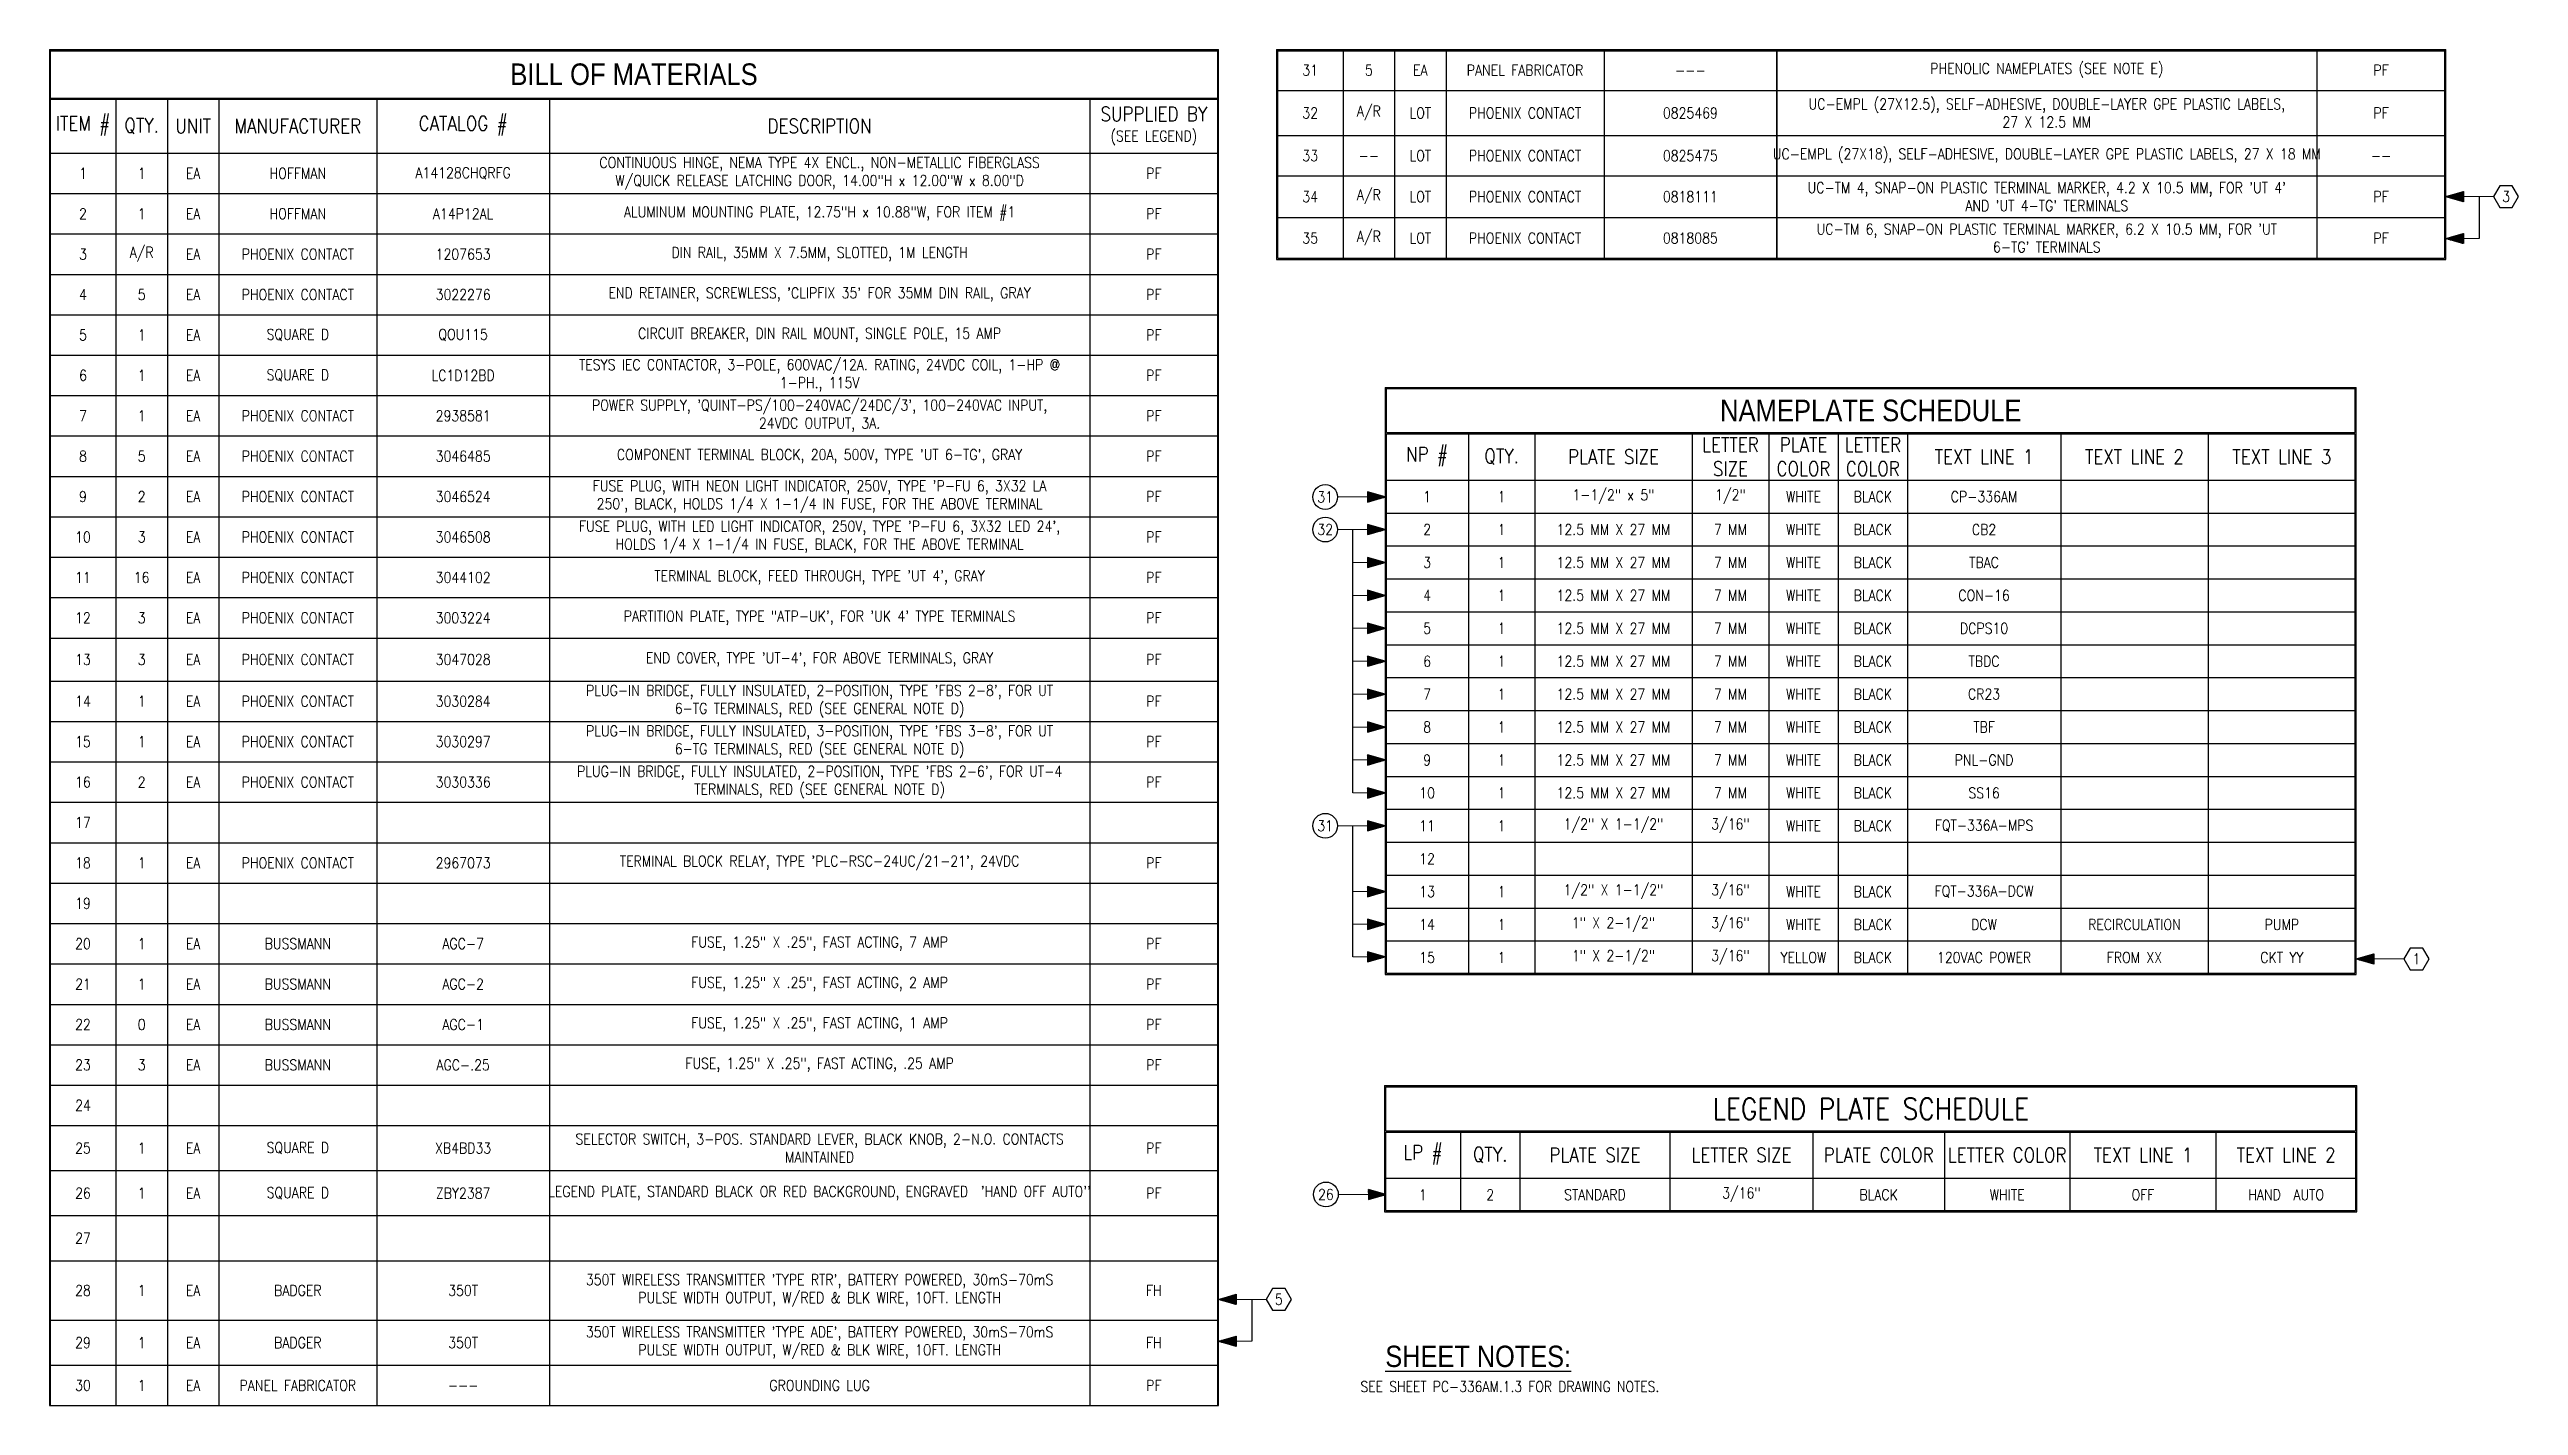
# Model space of a CAD drawing. Header units: inches. Extents: x -1 to 303, y -2 to 61.
# Drawn here: x 82.3 to 168.2, y 13.8 to 60.9 of the extents above; entities that cross this region are included whole.
import ezdxf
from ezdxf.enums import TextEntityAlignment as Align

# ---------------------------------------------------------------- set-up
doc = ezdxf.new("R2010")
doc.units = ezdxf.units.IN
doc.header["$LTSCALE"] = 0.75
doc.header["$MEASUREMENT"] = 0
doc.layers.add('BOM_LAYER @ 4', color=151, linetype='Continuous')
for name, color, linetype, lineweight in [('G-Anno-Sheet-Note @ 4', 151, 'Continuous', 25), ('G-Anno-Std-Note @ 4', 151, 'Continuous', 25), ('Label', 7, 'Continuous', 5)]:
    doc.layers.add(name, color=color, linetype=linetype, lineweight=lineweight)
doc.styles.add('Note', font='romans.shx', dxfattribs={"width": 0.75})
doc.styles.add('ROMANS', font='romans.shx', dxfattribs={"width": 0.85})

msp = doc.modelspace()

# ---------------------------------------------------------------- texts
at = {"layer": 'G-Anno-Sheet-Note @ 4', "insert": (127.9023036, 15.839031), "char_height": 0.37125, "width": 20.036833927, "attachment_point": 1, "style": 'ROMANS'}
msp.add_mtext('\\A1;{\\fArial|b0|i0|c0|p34;\\H2x;\\W1;   \\W0.85;\\LSHEET NOTES:\\H0.5x;\\P\\pi-1.485,l1.485,t1.485;}SEE SHEET PC-336AM.1.3 FOR DRAWING NOTES.{\\H2x; }', dxfattribs=at)

# ---------------------------------------------------------------- blocks, each defined once
blk = doc.blocks.new('*T84')
at = {"layer": 'Label', "color": 0, "linetype": 'ByBlock', "lineweight": -2, "ltscale": 2, "transparency": 16777216}
for p, q in [((-0.023, 0.022), (40.675, 0.022)), ((-0.023, 0.022), (-0.023, -47.173)), ((40.675, -1.692), (40.675, 0.022)), ((0.022, -0.023), (40.63, -0.023)), ((0.022, -1.669), (0.022, -0.023)), ((40.63, -0.023), (40.63, -1.669)), ((42.692, 0), (83.389, 0)), ((42.692, 0), (42.692, -7.289)), ((42.737, -1.406), (42.737, 0)), ((45.009, 0), (45.009, -7.244)), ((46.8, 0), (46.8, -7.244)), ((48.59, 0), (48.59, -7.244)), ((54.089, 0), (54.089, -7.244)), ((60.097, 0), (60.097, -7.244)), ((78.903, 0), (78.903, -7.244)), ((83.344, 0), (83.344, -7.244)), ((83.389, -1.406), (83.389, 0)), ((0.022, -1.669), (40.63, -1.669)), ((0.022, -1.714), (40.63, -1.714)), ((0.022, -3.587), (0.022, -1.714)), ((2.294, -1.714), (2.294, -47.173)), ((4.085, -1.714), (4.085, -47.173)), ((5.876, -1.714), (5.876, -47.173)), ((11.374, -1.714), (11.374, -47.173)), ((17.383, -1.714), (17.383, -47.173)), ((36.188, -1.714), (36.188, -47.173)), ((40.63, -1.714), (40.63, -47.173)), ((40.675, -3.587), (40.675, -1.692)), ((42.737, -1.406), (83.344, -1.406)), ((42.737, -2.974), (42.737, -1.406)), ((83.389, -2.974), (83.389, -1.406)), ((42.737, -2.974), (83.344, -2.974)), ((42.737, -4.38), (42.737, -2.974)), ((83.389, -4.38), (83.389, -2.974)), ((0.022, -3.587), (40.63, -3.587)), ((0.022, -4.993), (0.022, -3.587)), ((40.675, -4.993), (40.675, -3.587)), ((0.022, -4.993), (40.63, -4.993)), ((0.022, -6.4), (0.022, -4.993)), ((40.675, -6.4), (40.675, -4.993)), ((42.737, -4.38), (83.344, -4.38)), ((42.737, -5.823), (42.737, -4.38)), ((83.389, -5.823), (83.389, -4.38)), ((42.737, -5.823), (83.344, -5.823)), ((42.737, -7.244), (42.737, -5.823)), ((83.389, -7.289), (83.389, -5.823)), ((0.022, -6.4), (40.63, -6.4)), ((0.022, -7.806), (0.022, -6.4)), ((40.675, -7.806), (40.675, -6.4)), ((42.692, -7.289), (83.389, -7.289)), ((42.737, -7.244), (83.344, -7.244)), ((0.022, -7.806), (40.63, -7.806)), ((0.022, -9.212), (0.022, -7.806)), ((40.675, -9.212), (40.675, -7.806)), ((0.022, -9.212), (40.63, -9.212)), ((0.022, -10.618), (0.022, -9.212)), ((40.675, -10.618), (40.675, -9.212)), ((0.022, -10.618), (40.63, -10.618)), ((0.022, -12.025), (0.022, -10.618)), ((40.675, -12.025), (40.675, -10.618)), ((0.022, -12.025), (40.63, -12.025)), ((0.022, -13.431), (0.022, -12.025)), ((40.675, -13.431), (40.675, -12.025)), ((0.022, -13.431), (40.63, -13.431)), ((0.022, -14.837), (0.022, -13.431)), ((40.675, -14.837), (40.675, -13.431)), ((0.022, -14.837), (40.63, -14.837)), ((0.022, -16.243), (0.022, -14.837)), ((40.675, -16.243), (40.675, -14.837)), ((0.022, -16.243), (40.63, -16.243)), ((0.022, -17.65), (0.022, -16.243)), ((40.675, -17.65), (40.675, -16.243)), ((0.022, -17.65), (40.63, -17.65)), ((0.022, -19.056), (0.022, -17.65)), ((40.675, -19.056), (40.675, -17.65)), ((0.022, -19.056), (40.63, -19.056)), ((0.022, -20.462), (0.022, -19.056)), ((40.675, -20.462), (40.675, -19.056)), ((0.022, -20.462), (40.63, -20.462)), ((0.022, -21.959), (0.022, -20.462)), ((40.675, -21.959), (40.675, -20.462)), ((0.022, -21.959), (40.63, -21.959)), ((0.022, -23.365), (0.022, -21.959)), ((40.675, -23.365), (40.675, -21.959)), ((0.022, -23.365), (40.63, -23.365)), ((0.022, -24.771), (0.022, -23.365)), ((40.675, -24.771), (40.675, -23.365)), ((0.022, -24.771), (40.63, -24.771)), ((0.022, -26.177), (0.022, -24.771)), ((40.675, -26.177), (40.675, -24.771)), ((0.022, -26.177), (40.63, -26.177)), ((0.022, -27.584), (0.022, -26.177)), ((40.675, -27.584), (40.675, -26.177)), ((0.022, -27.584), (40.63, -27.584)), ((0.022, -28.99), (0.022, -27.584)), ((40.675, -28.99), (40.675, -27.584)), ((0.022, -28.99), (40.63, -28.99)), ((0.022, -30.396), (0.022, -28.99)), ((40.675, -30.396), (40.675, -28.99)), ((0.022, -30.396), (40.63, -30.396)), ((0.022, -31.802), (0.022, -30.396)), ((40.675, -31.802), (40.675, -30.396)), ((0.022, -31.802), (40.63, -31.802)), ((0.022, -33.209), (0.022, -31.802)), ((40.675, -33.209), (40.675, -31.802)), ((0.022, -33.209), (40.63, -33.209)), ((0.022, -34.615), (0.022, -33.209)), ((40.675, -34.615), (40.675, -33.209)), ((0.022, -34.615), (40.63, -34.615)), ((0.022, -36.021), (0.022, -34.615)), ((40.675, -36.021), (40.675, -34.615)), ((0.022, -36.021), (40.63, -36.021)), ((0.022, -37.427), (0.022, -36.021)), ((40.675, -37.427), (40.675, -36.021)), ((0.022, -37.427), (40.63, -37.427)), ((0.022, -38.995), (0.022, -37.427)), ((40.675, -38.995), (40.675, -37.427)), ((0.022, -38.995), (40.63, -38.995)), ((0.022, -40.563), (0.022, -38.995)), ((40.675, -40.563), (40.675, -38.995)), ((0.022, -40.563), (40.63, -40.563)), ((0.022, -42.131), (0.022, -40.563)), ((40.675, -42.131), (40.675, -40.563)), ((0.022, -42.131), (40.63, -42.131)), ((0.022, -44.199), (0.022, -42.131)), ((40.675, -44.199), (40.675, -42.131)), ((0.022, -44.199), (40.63, -44.199)), ((0.022, -45.767), (0.022, -44.199)), ((40.675, -45.767), (40.675, -44.199)), ((0.022, -45.767), (40.63, -45.767)), ((0.022, -47.173), (0.022, -45.767)), ((40.675, -47.173), (40.675, -45.767)), ((-0.023, -47.173), (40.675, -47.173))]:
    blk.add_line(p, q, dxfattribs=at)
at = {"layer": 'Label', "color": 0, "ltscale": 2, "transparency": 16777216, "attachment_point": 5, "style": 'ROMANS'}
for s, insert, char_height, width in [('\\A1;{\\fArial|b0|i0|c0|p34;\\C256;BILL OF MATERIALS}', (20.326, -0.846), 0.75, 40.35213), ('31', (43.862, -0.703), 0.375, 1.99394), ('5', (45.904, -0.703), 0.375, 1.49095), ('EA', (47.695, -0.703), 0.375, 1.49095), ('PANEL FABRICATOR', (51.34, -0.703), 0.375, 5.19864), ('---', (57.093, -0.703), 0.375, 5.70829), ('PHENOLIC NAMEPLATES (SEE NOTE E)', (69.5, -0.703), 0.375, 18.50554), ('PF', (81.135, -0.703), 0.375, 4.16381), ('UC-EMPL (27X12.5), SELF-ADHESIVE, DOUBLE-LAYER GPE PLASTIC LABELS, 27 X 12.5 MM', (69.5, -2.19), 0.375, 18.50554), ('ITEM #', (1.147, -2.639), 0.5, 1.99394), ('QTY.', (3.189, -2.639), 0.5, 1.49095), ('UNIT', (4.98, -2.639), 0.5, 1.49095), ('MANUFACTURER', (8.625, -2.639), 0.5, 5.19864), ('CATALOG #', (14.379, -2.639), 0.5, 5.70829), ('DESCRIPTION', (26.786, -2.639), 0.5, 18.50554), ('SUPPLIED BY {\\H0.75x;(SEE LEGEND)}', (38.42, -2.639), 0.5, 4.16381), ('32', (43.862, -2.19), 0.375, 1.99394), ('A/R', (45.904, -2.19), 0.375, 1.49095), ('LOT', (47.695, -2.19), 0.375, 1.49095), ('PHOENIX CONTACT', (51.34, -2.19), 0.375, 5.19864), ('0825469', (57.093, -2.19), 0.375, 5.70829), ('PF', (81.135, -2.19), 0.375, 4.16381), ('UC-EMPL (27X18), SELF-ADHESIVE, DOUBLE-LAYER GPE PLASTIC LABELS, 27 X 18 MM', (69.5, -3.677), 0.375, 18.50554), ('1', (1.147, -4.29), 0.375, 1.99394), ('1', (3.189, -4.29), 0.375, 1.49095), ('EA', (4.98, -4.29), 0.375, 1.49095), ('HOFFMAN', (8.625, -4.29), 0.375, 5.19864), ('{\\C256;A14128CHQRFG}', (14.379, -4.29), 0.375, 5.70829), ('CONTINUOUS HINGE, NEMA TYPE 4X ENCL., NON-METALLIC FIBERGLASS W/QUICK RELEASE LATCHING DOOR, 14.00"H x 12.00"W x 8.00"D', (26.786, -4.29), 0.375, 18.50554), ('PF', (38.42, -4.29), 0.375, 4.16381), ('33', (43.862, -3.677), 0.375, 1.99394), ('--', (45.904, -3.677), 0.375, 1.49095), ('LOT', (47.695, -3.677), 0.375, 1.49095), ('PHOENIX CONTACT', (51.34, -3.677), 0.375, 5.19864), ('0825475', (57.093, -3.677), 0.375, 5.70829), ('--', (81.135, -3.677), 0.375, 4.16381), ('34', (43.862, -5.102), 0.375, 1.99394), ('A/R', (45.904, -5.102), 0.375, 1.49095), ('LOT', (47.695, -5.102), 0.375, 1.49095), ('PHOENIX CONTACT', (51.34, -5.102), 0.375, 5.19864), ('0818111', (57.093, -5.102), 0.375, 5.70829), ("UC-TM 4, SNAP-ON PLASTIC TERMINAL MARKER, 4.2 X 10.5 MM, FOR 'UT 4' AND 'UT 4-TG' TERMINALS ", (69.5, -5.102), 0.375, 18.50554), ('PF', (81.135, -5.102), 0.375, 4.16381), ('2', (1.147, -5.696), 0.375, 1.99394), ('1', (3.189, -5.696), 0.375, 1.49095), ('EA', (4.98, -5.696), 0.375, 1.49095), ('HOFFMAN', (8.625, -5.696), 0.375, 5.19864), ('A14P12AL', (14.379, -5.696), 0.375, 5.70829), ('ALUMINUM MOUNTING PLATE, 12.75"H x 10.88"W, FOR ITEM #1', (26.786, -5.696), 0.375, 18.50554), ('PF', (38.42, -5.696), 0.375, 4.16381), ('A/R', (3.189, -7.103), 0.375, 1.49095), ('DIN RAIL, 35MM X 7.5MM, SLOTTED, 1M LENGTH', (26.786, -7.103), 0.375, 18.50554), ('35', (43.862, -6.545), 0.375, 1.99394), ('A/R', (45.904, -6.545), 0.375, 1.49095), ('LOT', (47.695, -6.545), 0.375, 1.49095), ('PHOENIX CONTACT', (51.34, -6.545), 0.375, 5.19864), ('0818085', (57.093, -6.545), 0.375, 5.70829), ("UC-TM 6, SNAP-ON PLASTIC TERMINAL MARKER, 6.2 X 10.5 MM, FOR 'UT 6-TG' TERMINALS ", (69.5, -6.545), 0.375, 18.50554), ('PF', (81.135, -6.545), 0.375, 4.16381), ('3', (1.147, -7.103), 0.375, 1.99394), ('EA', (4.98, -7.103), 0.375, 1.49095), ('PHOENIX CONTACT', (8.625, -7.103), 0.375, 5.19864), ('1207653', (14.379, -7.103), 0.375, 5.70829), ('PF', (38.42, -7.103), 0.375, 4.16381), ('4', (1.147, -8.509), 0.375, 1.99394), ('5', (3.189, -8.509), 0.375, 1.49095), ('EA', (4.98, -8.509), 0.375, 1.49095), ('PHOENIX CONTACT', (8.625, -8.509), 0.375, 5.19864), ('3022276', (14.379, -8.509), 0.375, 5.70829), ("END RETAINER, SCREWLESS, 'CLIPFIX 35' FOR 35MM DIN RAIL, GRAY", (26.786, -8.509), 0.375, 18.50554), ('PF', (38.42, -8.509), 0.375, 4.16381), ('5', (1.147, -9.915), 0.375, 1.99394), ('1', (3.189, -9.915), 0.375, 1.49095), ('EA', (4.98, -9.915), 0.375, 1.49095), ('SQUARE D', (8.625, -9.915), 0.375, 5.19864), ('QOU115', (14.379, -9.915), 0.375, 5.70829), ('CIRCUIT BREAKER, DIN RAIL MOUNT, SINGLE POLE, 15 AMP', (26.786, -9.915), 0.375, 18.50554), ('PF', (38.42, -9.915), 0.375, 4.16381), ('6', (1.147, -11.321), 0.375, 1.99394), ('1', (3.189, -11.321), 0.375, 1.49095), ('EA', (4.98, -11.321), 0.375, 1.49095), ('SQUARE D', (8.625, -11.321), 0.375, 5.19864), ('LC1D12BD', (14.379, -11.321), 0.375, 5.70829), ('TESYS IEC CONTACTOR, 3-POLE, 600VAC/12A. RATING, 24VDC COIL, 1-HP @ 1-PH., 115V', (26.786, -11.321), 0.375, 18.50554), ('PF', (38.42, -11.321), 0.375, 4.16381), ('7', (1.147, -12.728), 0.375, 1.99394), ('1', (3.189, -12.728), 0.375, 1.49095), ('EA', (4.98, -12.728), 0.375, 1.49095), ('PHOENIX CONTACT', (8.625, -12.728), 0.375, 5.19864), ('2938581', (14.379, -12.728), 0.375, 5.70829), ("POWER SUPPLY, 'QUINT-PS/100-240VAC/24DC/3', 100-240VAC INPUT, 24VDC OUTPUT, 3A.", (26.786, -12.728), 0.375, 18.50554), ('PF', (38.42, -12.728), 0.375, 4.16381), ('8', (1.147, -14.134), 0.375, 1.99394), ('5', (3.189, -14.134), 0.375, 1.49095), ('EA', (4.98, -14.134), 0.375, 1.49095), ('PHOENIX CONTACT', (8.625, -14.134), 0.375, 5.19864), ('3046485', (14.379, -14.134), 0.375, 5.70829), ("COMPONENT TERMINAL BLOCK, 20A, 500V, TYPE 'UT 6-TG', GRAY", (26.786, -14.134), 0.375, 18.50554), ('PF', (38.42, -14.134), 0.375, 4.16381), ('9', (1.147, -15.54), 0.375, 1.99394), ('2', (3.189, -15.54), 0.375, 1.49095), ('EA', (4.98, -15.54), 0.375, 1.49095), ('PHOENIX CONTACT', (8.625, -15.54), 0.375, 5.19864), ('3046524', (14.379, -15.54), 0.375, 5.70829), ("FUSE PLUG, WITH NEON LIGHT INDICATOR, 250V, TYPE 'P-FU 6, 3X32 LA 250', BLACK, HOLDS 1/4 X 1-1/4 IN FUSE, FOR THE ABOVE TERMINAL", (26.786, -15.54), 0.375, 18.50554), ('PF', (38.42, -15.54), 0.375, 4.16381), ('10', (1.147, -16.946), 0.375, 1.99394), ('3', (3.189, -16.946), 0.375, 1.49095), ('EA', (4.98, -16.946), 0.375, 1.49095), ('PHOENIX CONTACT', (8.625, -16.946), 0.375, 5.19864), ('3046508', (14.379, -16.946), 0.375, 5.70829), ("FUSE PLUG, WITH LED LIGHT INDICATOR, 250V, TYPE 'P-FU 6, 3X32 LED 24', HOLDS 1/4 X 1-1/4 IN FUSE, BLACK, FOR THE ABOVE TERMINAL", (26.786, -16.946), 0.375, 18.50554), ('PF', (38.42, -16.946), 0.375, 4.16381), ('11', (1.147, -18.353), 0.375, 1.99394), ('16', (3.189, -18.353), 0.375, 1.49095), ('EA', (4.98, -18.353), 0.375, 1.49095), ('PHOENIX CONTACT', (8.625, -18.353), 0.375, 5.19864), ('3044102', (14.379, -18.353), 0.375, 5.70829), ("TERMINAL BLOCK, FEED THROUGH, TYPE 'UT 4', GRAY", (26.786, -18.353), 0.375, 18.50554), ('PF', (38.42, -18.353), 0.375, 4.16381), ('12', (1.147, -19.759), 0.375, 1.99394), ('3', (3.189, -19.759), 0.375, 1.49095), ('EA', (4.98, -19.759), 0.375, 1.49095), ('PHOENIX CONTACT', (8.625, -19.759), 0.375, 5.19864), ('3003224', (14.379, -19.759), 0.375, 5.70829), ('PARTITION PLATE, TYPE "ATP-UK\', FOR \'UK 4\' TYPE TERMINALS', (26.786, -19.759), 0.375, 18.50554), ('PF', (38.42, -19.759), 0.375, 4.16381), ('13', (1.147, -21.21), 0.375, 1.99394), ('3', (3.189, -21.21), 0.375, 1.49095), ('EA', (4.98, -21.21), 0.375, 1.49095), ('PHOENIX CONTACT', (8.625, -21.21), 0.375, 5.19864), ('3047028', (14.379, -21.21), 0.375, 5.70829), ("\\A1;END COVER, TYPE 'UT-4', FOR ABOVE TERMINALS, GRAY", (26.786, -21.21), 0.375, 18.50554), ('PF', (38.42, -21.21), 0.375, 4.16381), ("PLUG-IN BRIDGE, FULLY INSULATED, 2-POSITION, TYPE 'FBS 2-8', FOR UT 6-TG TERMINALS, RED (SEE GENERAL NOTE D)", (26.786, -22.662), 0.375, 18.50554), ('14', (1.147, -22.662), 0.375, 1.99394), ('1', (3.189, -22.662), 0.375, 1.49095), ('EA', (4.98, -22.662), 0.375, 1.49095), ('PHOENIX CONTACT', (8.625, -22.662), 0.375, 5.19864), ('3030284', (14.379, -22.662), 0.375, 5.70829), ('PF', (38.42, -22.662), 0.375, 4.16381), ('15', (1.147, -24.068), 0.375, 1.99394), ('1', (3.189, -24.068), 0.375, 1.49095), ('EA', (4.98, -24.068), 0.375, 1.49095), ('PHOENIX CONTACT', (8.625, -24.068), 0.375, 5.19864), ('3030297', (14.379, -24.068), 0.375, 5.70829), ("PLUG-IN BRIDGE, FULLY INSULATED, 3-POSITION, TYPE 'FBS 3-8', FOR UT 6-TG TERMINALS, RED (SEE GENERAL NOTE D)", (26.786, -24.068), 0.375, 18.50554), ('PF', (38.42, -24.068), 0.375, 4.16381), ("PLUG-IN BRIDGE, FULLY INSULATED, 2-POSITION, TYPE 'FBS 2-6', FOR UT-4 TERMINALS, RED (SEE GENERAL NOTE D)", (26.786, -25.474), 0.375, 18.50554), ('16', (1.147, -25.474), 0.375, 1.99394), ('2', (3.189, -25.474), 0.375, 1.49095), ('EA', (4.98, -25.474), 0.375, 1.49095), ('PHOENIX CONTACT', (8.625, -25.474), 0.375, 5.19864), ('3030336', (14.379, -25.474), 0.375, 5.70829), ('PF', (38.42, -25.474), 0.375, 4.16381), ('17', (1.147, -26.88), 0.375, 1.99394), ('18', (1.147, -28.287), 0.375, 1.99394), ('1', (3.189, -28.287), 0.375, 1.49095), ('EA', (4.98, -28.287), 0.375, 1.49095), ('PHOENIX CONTACT', (8.625, -28.287), 0.375, 5.19864), ('2967073', (14.379, -28.287), 0.375, 5.70829), ("TERMINAL BLOCK RELAY, TYPE 'PLC-RSC-24UC/21-21', 24VDC ", (26.786, -28.287), 0.375, 18.50554), ('PF', (38.42, -28.287), 0.375, 4.16381), ('19', (1.147, -29.693), 0.375, 1.99394), ('20', (1.147, -31.099), 0.375, 1.99394), ('1', (3.189, -31.099), 0.375, 1.49095), ('EA', (4.98, -31.099), 0.375, 1.49095), ('BUSSMANN', (8.625, -31.099), 0.375, 5.19864), ('AGC-7', (14.379, -31.099), 0.375, 5.70829), ('\\A1;FUSE, 1.25" X .25", FAST ACTING, 7 AMP', (26.786, -31.099), 0.375, 18.50554), ('PF', (38.42, -31.099), 0.375, 4.16381), ('21', (1.147, -32.505), 0.375, 1.99394), ('1', (3.189, -32.505), 0.375, 1.49095), ('EA', (4.98, -32.505), 0.375, 1.49095), ('BUSSMANN', (8.625, -32.505), 0.375, 5.19864), ('AGC-2', (14.379, -32.505), 0.375, 5.70829), ('\\A1;FUSE, 1.25" X .25", FAST ACTING, 2 AMP', (26.786, -32.505), 0.375, 18.50554), ('PF', (38.42, -32.505), 0.375, 4.16381), ('22', (1.147, -33.912), 0.375, 1.99394), ('0', (3.189, -33.912), 0.375, 1.49095), ('EA', (4.98, -33.912), 0.375, 1.49095), ('BUSSMANN', (8.625, -33.912), 0.375, 5.19864), ('AGC-1', (14.379, -33.912), 0.375, 5.70829), ('\\A1;FUSE, 1.25" X .25", FAST ACTING, 1 AMP', (26.786, -33.912), 0.375, 18.50554), ('PF', (38.42, -33.912), 0.375, 4.16381), ('23', (1.147, -35.318), 0.375, 1.99394), ('3', (3.189, -35.318), 0.375, 1.49095), ('EA', (4.98, -35.318), 0.375, 1.49095), ('BUSSMANN', (8.625, -35.318), 0.375, 5.19864), ('AGC-.25', (14.379, -35.318), 0.375, 5.70829), ('\\A1;FUSE, 1.25" X .25", FAST ACTING, .25 AMP', (26.786, -35.318), 0.375, 18.50554), ('PF', (38.42, -35.318), 0.375, 4.16381), ('24', (1.147, -36.724), 0.375, 1.99394), ('SELECTOR SWITCH, 3-POS. STANDARD LEVER, BLACK KNOB, 2-N.O. CONTACTS MAINTAINED', (26.786, -38.211), 0.375, 18.50554), ('25', (1.147, -38.211), 0.375, 1.99394), ('1', (3.189, -38.211), 0.375, 1.49095), ('EA', (4.98, -38.211), 0.375, 1.49095), ('SQUARE D', (8.625, -38.211), 0.375, 5.19864), ('XB4BD33', (14.379, -38.211), 0.375, 5.70829), ('PF', (38.42, -38.211), 0.375, 4.16381), ("LEGEND PLATE, STANDARD BLACK OR RED BACKGROUND, ENGRAVED  'HAND OFF AUTO''", (26.786, -39.779), 0.375, 18.50554), ('26', (1.147, -39.779), 0.375, 1.99394), ('1', (3.189, -39.779), 0.375, 1.49095), ('EA', (4.98, -39.779), 0.375, 1.49095), ('SQUARE D', (8.625, -39.779), 0.375, 5.19864), ('ZBY2387', (14.379, -39.779), 0.375, 5.70829), ('PF', (38.42, -39.779), 0.375, 4.16381), ('27', (1.147, -41.347), 0.375, 1.99394), ("\\A1;350T WIRELESS TRANSMITTER 'TYPE RTR', BATTERY POWERED, 30mS-70mS PULSE WIDTH OUTPUT, W/RED & BLK WIRE, 1OFT. LENGTH", (26.786, -43.165), 0.375, 18.50554), ('28', (1.147, -43.165), 0.375, 1.99394), ('1', (3.189, -43.165), 0.375, 1.49095), ('EA', (4.98, -43.165), 0.375, 1.49095), ('BADGER', (8.625, -43.165), 0.375, 5.19864), ('350T', (14.379, -43.165), 0.375, 5.70829), ('FH', (38.42, -43.165), 0.375, 4.16381), ("\\A1;350T WIRELESS TRANSMITTER 'TYPE ADE', BATTERY POWERED, 30mS-70mS PULSE WIDTH OUTPUT, W/RED & BLK WIRE, 1OFT. LENGTH", (26.786, -44.983), 0.375, 18.50554), ('29', (1.147, -44.983), 0.375, 1.99394), ('1', (3.189, -44.983), 0.375, 1.49095), ('EA', (4.98, -44.983), 0.375, 1.49095), ('BADGER', (8.625, -44.983), 0.375, 5.19864), ('350T', (14.379, -44.983), 0.375, 5.70829), ('FH', (38.42, -44.983), 0.375, 4.16381), ('30', (1.147, -46.47), 0.375, 1.99394), ('1', (3.189, -46.47), 0.375, 1.49095), ('EA', (4.98, -46.47), 0.375, 1.49095), ('PANEL FABRICATOR', (8.625, -46.47), 0.375, 5.19864), ('GROUNDING LUG', (26.786, -46.47), 0.375, 18.50554), ('PF', (38.42, -46.47), 0.375, 4.16381), ('---', (14.379, -46.47), 0.375, 5.70829)]:
    blk.add_mtext(s, dxfattribs=dict(at, insert=insert, char_height=char_height, width=width))
blk = doc.blocks.new('*T85')
at = {"layer": 'Label', "color": 0, "linetype": 'ByBlock', "lineweight": -2, "ltscale": 2}
for p, q in [((-0.023, 0.023), (33.775, 0.023)), ((-0.023, 0.023), (-0.023, -20.412)), ((33.775, -1.574), (33.775, 0.023)), ((0.023, -0.023), (33.73, -0.023)), ((0.023, -1.552), (0.023, -0.023)), ((33.73, -0.023), (33.73, -1.552)), ((0.023, -1.552), (33.73, -1.552)), ((0.023, -1.597), (33.73, -1.597)), ((0.023, -3.207), (0.023, -1.597)), ((2.869, -1.597), (2.869, -20.367)), ((5.184, -1.597), (5.184, -20.367)), ((10.659, -1.597), (10.659, -20.367)), ((13.324, -1.597), (13.324, -20.367)), ((15.742, -1.597), (15.742, -20.367)), ((18.153, -1.597), (18.153, -20.367)), ((23.487, -1.597), (23.487, -20.367)), ((28.62, -1.597), (28.62, -20.367)), ((33.73, -1.597), (33.73, -20.367)), ((33.775, -3.207), (33.775, -1.574)), ((0.023, -3.207), (33.73, -3.207)), ((0.023, -4.353), (0.023, -3.207)), ((33.775, -4.353), (33.775, -3.207)), ((0.023, -4.353), (33.73, -4.353)), ((0.023, -5.498), (0.023, -4.353)), ((33.775, -5.498), (33.775, -4.353)), ((0.023, -5.498), (33.73, -5.498)), ((0.023, -6.644), (0.023, -5.498)), ((33.775, -6.644), (33.775, -5.498)), ((0.023, -6.644), (33.73, -6.644)), ((0.023, -7.789), (0.023, -6.644)), ((33.775, -7.789), (33.775, -6.644)), ((0.023, -7.789), (33.73, -7.789)), ((0.023, -8.935), (0.023, -7.789)), ((33.775, -8.935), (33.775, -7.789)), ((0.023, -8.935), (33.73, -8.935)), ((0.023, -10.08), (0.023, -8.935)), ((33.775, -10.08), (33.775, -8.935)), ((0.023, -10.08), (33.73, -10.08)), ((0.023, -11.226), (0.023, -10.08)), ((33.775, -11.226), (33.775, -10.08)), ((0.023, -11.226), (33.73, -11.226)), ((0.023, -12.371), (0.023, -11.226)), ((33.775, -12.371), (33.775, -11.226)), ((0.023, -12.371), (33.73, -12.371)), ((0.023, -13.517), (0.023, -12.371)), ((33.775, -13.517), (33.775, -12.371)), ((0.023, -13.517), (33.73, -13.517)), ((0.023, -14.662), (0.023, -13.517)), ((33.775, -14.662), (33.775, -13.517)), ((0.023, -14.662), (33.73, -14.662)), ((0.023, -15.808), (0.023, -14.662)), ((33.775, -15.808), (33.775, -14.662)), ((0.023, -15.808), (33.73, -15.808)), ((0.023, -16.953), (0.023, -15.808)), ((33.775, -16.953), (33.775, -15.808)), ((0.023, -16.953), (33.73, -16.953)), ((0.023, -18.099), (0.023, -16.953)), ((33.775, -18.099), (33.775, -16.953)), ((0.023, -18.099), (33.73, -18.099)), ((0.023, -19.244), (0.023, -18.099)), ((33.775, -19.244), (33.775, -18.099)), ((0.023, -19.244), (33.73, -19.244)), ((0.023, -20.367), (0.023, -19.244)), ((33.775, -20.412), (33.775, -19.244)), ((-0.023, -20.412), (33.775, -20.412)), ((0.023, -20.367), (33.73, -20.367))]:
    blk.add_line(p, q, dxfattribs=at)
at = {"layer": 'Label', "color": 0, "ltscale": 2, "attachment_point": 5, "style": 'ROMANS'}
for s, insert, char_height, width in [('\\A1;{\\fArial|b0|i0|c0|p34;\\C256;NAMEPLATE SCHEDULE}', (16.876, -0.787), 0.75, 33.45247), ('NP #', (1.434, -2.391), 0.5, 2.56896), ('QTY.', (4.026, -2.391), 0.5, 2.01473), ('PLATE SIZE', (7.922, -2.391), 0.5, 5.17571), ('LETTER SIZE', (11.992, -2.391), 0.5, 2.36447), ('PLATE COLOR', (14.533, -2.391), 0.5, 2.11845), ('LETTER COLOR', (16.948, -2.391), 0.5, 2.11054), ('TEXT LINE 1', (20.82, -2.391), 0.5, 5.03418), ('TEXT LINE 2', (26.053, -2.391), 0.5, 4.83272), ('TEXT LINE 3', (31.186, -2.391), 0.5, 4.83272), ('{\\W1;1}', (1.434, -3.78), 0.375, 2.56896), ('1', (4.026, -3.78), 0.375, 2.01473), ('1-1/2" x 5"', (7.922, -3.78), 0.375, 5.17571), ('1/2"', (11.992, -3.78), 0.375, 2.36447), ('WHITE', (14.533, -3.78), 0.375, 2.11845), ('BLACK', (16.948, -3.78), 0.375, 2.11054), ('CP-336AM', (20.82, -3.78), 0.375, 5.03418), ('2', (1.434, -4.926), 0.375, 2.56896), ('1', (4.026, -4.926), 0.375, 2.01473), ('12.5 MM X 27 MM', (7.922, -4.926), 0.375, 5.17571), ('7 MM', (11.992, -4.926), 0.375, 2.36447), ('WHITE', (14.533, -4.926), 0.375, 2.11845), ('BLACK', (16.948, -4.926), 0.375, 2.11054), ('CB2', (20.82, -4.926), 0.375, 5.03418), ('3', (1.434, -6.071), 0.375, 2.56896), ('1', (4.026, -6.071), 0.375, 2.01473), ('12.5 MM X 27 MM', (7.922, -6.071), 0.375, 5.17571), ('7 MM', (11.992, -6.071), 0.375, 2.36447), ('WHITE', (14.533, -6.071), 0.375, 2.11845), ('BLACK', (16.948, -6.071), 0.375, 2.11054), ('TBAC', (20.82, -6.071), 0.375, 5.03418), ('4', (1.434, -7.217), 0.375, 2.56896), ('1', (4.026, -7.217), 0.375, 2.01473), ('12.5 MM X 27 MM', (7.922, -7.217), 0.375, 5.17571), ('7 MM', (11.992, -7.217), 0.375, 2.36447), ('WHITE', (14.533, -7.217), 0.375, 2.11845), ('BLACK', (16.948, -7.217), 0.375, 2.11054), ('CON-16', (20.82, -7.217), 0.375, 5.03418), ('5', (1.434, -8.362), 0.375, 2.56896), ('1', (4.026, -8.362), 0.375, 2.01473), ('12.5 MM X 27 MM', (7.922, -8.362), 0.375, 5.17571), ('7 MM', (11.992, -8.362), 0.375, 2.36447), ('WHITE', (14.533, -8.362), 0.375, 2.11845), ('BLACK', (16.948, -8.362), 0.375, 2.11054), ('DCPS10', (20.82, -8.362), 0.375, 5.03418), ('6', (1.434, -9.508), 0.375, 2.56896), ('1', (4.026, -9.508), 0.375, 2.01473), ('12.5 MM X 27 MM', (7.922, -9.508), 0.375, 5.17571), ('7 MM', (11.992, -9.508), 0.375, 2.36447), ('WHITE', (14.533, -9.508), 0.375, 2.11845), ('BLACK', (16.948, -9.508), 0.375, 2.11054), ('TBDC', (20.82, -9.508), 0.375, 5.03418), ('7', (1.434, -10.653), 0.375, 2.56896), ('1', (4.026, -10.653), 0.375, 2.01473), ('12.5 MM X 27 MM', (7.922, -10.653), 0.375, 5.17571), ('7 MM', (11.992, -10.653), 0.375, 2.36447), ('WHITE', (14.533, -10.653), 0.375, 2.11845), ('BLACK', (16.948, -10.653), 0.375, 2.11054), ('CR23', (20.82, -10.653), 0.375, 5.03418), ('8', (1.434, -11.799), 0.375, 2.56896), ('1', (4.026, -11.799), 0.375, 2.01473), ('12.5 MM X 27 MM', (7.922, -11.799), 0.375, 5.17571), ('7 MM', (11.992, -11.799), 0.375, 2.36447), ('WHITE', (14.533, -11.799), 0.375, 2.11845), ('BLACK', (16.948, -11.799), 0.375, 2.11054), ('TBF', (20.82, -11.799), 0.375, 5.03418), ('9', (1.434, -12.944), 0.375, 2.56896), ('1', (4.026, -12.944), 0.375, 2.01473), ('12.5 MM X 27 MM', (7.922, -12.944), 0.375, 5.17571), ('7 MM', (11.992, -12.944), 0.375, 2.36447), ('WHITE', (14.533, -12.944), 0.375, 2.11845), ('BLACK', (16.948, -12.944), 0.375, 2.11054), ('PNL-GND', (20.82, -12.944), 0.375, 5.03418), ('10', (1.434, -14.09), 0.375, 2.56896), ('1', (4.026, -14.09), 0.375, 2.01473), ('12.5 MM X 27 MM', (7.922, -14.09), 0.375, 5.17571), ('7 MM', (11.992, -14.09), 0.375, 2.36447), ('WHITE', (14.533, -14.09), 0.375, 2.11845), ('BLACK', (16.948, -14.09), 0.375, 2.11054), ('SS16', (20.82, -14.09), 0.375, 5.03418), ('11', (1.434, -15.235), 0.375, 2.56896), ('1', (4.026, -15.235), 0.375, 2.01473), ('\\A1;1/2" X 1-1/2"', (7.922, -15.235), 0.375, 5.17571), ('\\A1;3/16"', (11.992, -15.235), 0.375, 2.36447), ('WHITE', (14.533, -15.235), 0.375, 2.11845), ('BLACK', (16.948, -15.235), 0.375, 2.11054), ('FQT-336A-MPS', (20.82, -15.235), 0.375, 5.03418), ('12', (1.434, -16.381), 0.375, 2.56896), ('13', (1.434, -17.526), 0.375, 2.56896), ('1', (4.026, -17.526), 0.375, 2.01473), ('\\A1;1/2" X 1-1/2"', (7.922, -17.526), 0.375, 5.17571), ('\\A1;3/16"', (11.992, -17.526), 0.375, 2.36447), ('WHITE', (14.533, -17.526), 0.375, 2.11845), ('BLACK', (16.948, -17.526), 0.375, 2.11054), ('FQT-336A-DCW', (20.82, -17.526), 0.375, 5.03418), ('14', (1.434, -18.671), 0.375, 2.56896), ('1', (4.026, -18.671), 0.375, 2.01473), ('\\A1;1" X 2-1/2"', (7.922, -18.671), 0.375, 5.17571), ('\\A1;3/16"', (11.992, -18.671), 0.375, 2.36447), ('WHITE', (14.533, -18.671), 0.375, 2.11845), ('BLACK', (16.948, -18.671), 0.375, 2.11054), ('DCW', (20.82, -18.671), 0.375, 5.03418), ('RECIRCULATION', (26.053, -18.671), 0.375, 4.83272), ('PUMP', (31.186, -18.671), 0.375, 4.83272), ('15', (1.434, -19.817), 0.375, 2.56896), ('1', (4.026, -19.817), 0.375, 2.01473), ('\\A1;1" X 2-1/2"', (7.922, -19.817), 0.375, 5.17571), ('\\A1;3/16"', (11.992, -19.817), 0.375, 2.36447), ('YELLOW', (14.533, -19.817), 0.375, 2.11845), ('BLACK', (16.948, -19.817), 0.375, 2.11054), ('120VAC POWER', (20.82, -19.817), 0.375, 5.03418), ('FROM XX', (26.053, -19.817), 0.375, 4.83272), ('CKT YY', (31.186, -19.817), 0.375, 4.83272)]:
    blk.add_mtext(s, dxfattribs=dict(at, insert=insert, char_height=char_height, width=width))
blk = doc.blocks.new('Anno_Circle')
at = {"color": 0, "linetype": 'ByBlock', "lineweight": -2}
blk.add_circle((0, 0), 1.15, dxfattribs=at)
at = {"color": 0, "linetype": 'ByBlock', "lineweight": -2, "style": 'Note', "width": 0.85}
blk.add_attdef('ID', text='', height=1, dxfattribs=at).set_placement((0, 0), align=Align.MIDDLE)
blk = doc.blocks.new('*T106')
at = {"layer": 'Label', "color": 0, "linetype": 'ByBlock', "lineweight": -2, "ltscale": 2}
for p, q in [((-0.023, 0.023), (33.819, 0.023)), ((-0.023, 0.023), (-0.023, -4.375)), ((33.819, -1.574), (33.819, 0.023)), ((0.023, -0.023), (33.774, -0.023)), ((0.023, -1.552), (0.023, -0.023)), ((33.774, -0.023), (33.774, -1.552)), ((0.023, -1.552), (33.774, -1.552)), ((0.023, -1.597), (33.774, -1.597)), ((0.023, -3.207), (0.023, -1.597)), ((2.619, -1.597), (2.619, -4.33)), ((4.684, -1.597), (4.684, -4.33)), ((9.909, -1.597), (9.909, -4.33)), ((14.882, -1.597), (14.882, -4.33)), ((19.46, -1.597), (19.46, -4.33)), ((23.829, -1.597), (23.829, -4.33)), ((28.913, -1.597), (28.913, -4.33)), ((33.774, -1.597), (33.774, -4.33)), ((33.819, -3.207), (33.819, -1.574)), ((0.023, -3.207), (33.774, -3.207)), ((0.023, -4.33), (0.023, -3.207)), ((33.819, -4.375), (33.819, -3.207)), ((-0.023, -4.375), (33.819, -4.375)), ((0.023, -4.33), (33.774, -4.33))]:
    blk.add_line(p, q, dxfattribs=at)
at = {"layer": 'Label', "color": 0, "ltscale": 2, "attachment_point": 5, "style": 'ROMANS'}
for s, insert, char_height, width in [('LEGEND PLATE SCHEDULE', (16.898, -0.787), 0.75, 33.49622), ('LP #', (1.309, -2.391), 0.5, 2.31898), ('QTY.', (3.651, -2.391), 0.5, 1.76476), ('PLATE SIZE', (7.297, -2.391), 0.5, 4.92573), ('LETTER SIZE', (12.395, -2.391), 0.5, 4.67205), ('PLATE COLOR', (17.171, -2.391), 0.5, 4.27819), ('LETTER COLOR', (21.644, -2.391), 0.5, 4.06956), ('TEXT LINE 1', (26.371, -2.391), 0.5, 4.78421), ('TEXT LINE 2', (31.355, -2.391), 0.5, 4.58274), ('1', (1.309, -3.78), 0.375, 2.31898), ('2', (3.651, -3.78), 0.375, 1.76476), ('STANDARD', (7.297, -3.78), 0.375, 4.92573), ('3/16"', (12.395, -3.78), 0.375, 4.67205), ('BLACK', (17.171, -3.78), 0.375, 4.27819), ('WHITE', (21.644, -3.78), 0.375, 4.06956), ('OFF', (26.371, -3.78), 0.375, 4.78421), ('HAND  AUTO', (31.355, -3.78), 0.375, 4.58274)]:
    blk.add_mtext(s, dxfattribs=dict(at, insert=insert, char_height=char_height, width=width))
blk = doc.blocks.new('Anno_Hexagon')
at = {"color": 0, "linetype": 'ByBlock', "lineweight": -2}
blk.add_lwpolyline([(1.17, 0), (0.58, 1.01), (-0.58, 1.01), (-1.17, 0), (-0.58, -1.01), (0.58, -1.01)], close=True, dxfattribs=at)
at = {"color": 0, "linetype": 'ByBlock', "lineweight": -2, "style": 'Note', "width": 0.85}
blk.add_attdef('ID', text='', height=1, dxfattribs=at).set_placement((0, 0), align=Align.MIDDLE)
blk = doc.blocks.new('*T120')
at = {"layer": 'Label', "color": 0, "linetype": 'ByBlock', "lineweight": -2, "ltscale": 2, "transparency": 16777216}
for p, q in [((-0.023, 0.022), (40.675, 0.022)), ((-0.023, 0.022), (-0.023, -7.289)), ((40.675, -1.406), (40.675, 0.022)), ((0.022, -0.023), (40.63, -0.023)), ((0.022, -1.406), (0.022, -0.023)), ((2.294, -0.023), (2.294, -7.244)), ((4.085, -0.023), (4.085, -7.244)), ((5.876, -0.023), (5.876, -7.244)), ((11.374, -0.023), (11.374, -7.244)), ((17.383, -0.023), (17.383, -7.244)), ((36.188, -0.023), (36.188, -7.244)), ((40.63, -0.023), (40.63, -7.244)), ((0.022, -1.406), (40.63, -1.406)), ((0.022, -2.974), (0.022, -1.406)), ((40.675, -2.974), (40.675, -1.406)), ((0.022, -2.974), (40.63, -2.974)), ((0.022, -4.38), (0.022, -2.974)), ((40.675, -4.38), (40.675, -2.974)), ((0.022, -4.38), (40.63, -4.38)), ((0.022, -5.823), (0.022, -4.38)), ((40.675, -5.823), (40.675, -4.38)), ((0.022, -5.823), (40.63, -5.823)), ((0.022, -7.244), (0.022, -5.823)), ((40.675, -7.289), (40.675, -5.823)), ((-0.023, -7.289), (40.675, -7.289)), ((0.022, -7.244), (40.63, -7.244))]:
    blk.add_line(p, q, dxfattribs=at)
at = {"layer": 'Label', "color": 0, "ltscale": 2, "transparency": 16777216, "char_height": 0.375, "attachment_point": 5, "style": 'ROMANS'}
for s, insert, width in [('31', (1.147, -0.703), 1.99394), ('5', (3.189, -0.703), 1.49095), ('EA', (4.98, -0.703), 1.49095), ('PANEL FABRICATOR', (8.625, -0.703), 5.19864), ('---', (14.379, -0.703), 5.70829), ('PHENOLIC NAMEPLATES (SEE NOTE E)', (26.786, -0.703), 18.50554), ('PF', (38.42, -0.703), 4.16381), ('UC-EMPL (27X12.5), SELF-ADHESIVE, DOUBLE-LAYER GPE PLASTIC LABELS, 27 X 12.5 MM', (26.786, -2.19), 18.50554), ('32', (1.147, -2.19), 1.99394), ('A/R', (3.189, -2.19), 1.49095), ('LOT', (4.98, -2.19), 1.49095), ('PHOENIX CONTACT', (8.625, -2.19), 5.19864), ('0825469', (14.379, -2.19), 5.70829), ('PF', (38.42, -2.19), 4.16381), ('UC-EMPL (27X18), SELF-ADHESIVE, DOUBLE-LAYER GPE PLASTIC LABELS, 27 X 18 MM', (26.786, -3.677), 18.50554), ('33', (1.147, -3.677), 1.99394), ('--', (3.189, -3.677), 1.49095), ('LOT', (4.98, -3.677), 1.49095), ('PHOENIX CONTACT', (8.625, -3.677), 5.19864), ('0825475', (14.379, -3.677), 5.70829), ('--', (38.42, -3.677), 4.16381), ('34', (1.147, -5.102), 1.99394), ('A/R', (3.189, -5.102), 1.49095), ('LOT', (4.98, -5.102), 1.49095), ('PHOENIX CONTACT', (8.625, -5.102), 5.19864), ('0818111', (14.379, -5.102), 5.70829), ("UC-TM 4, SNAP-ON PLASTIC TERMINAL MARKER, 4.2 X 10.5 MM, FOR 'UT 4' AND 'UT 4-TG' TERMINALS ", (26.786, -5.102), 18.50554), ('PF', (38.42, -5.102), 4.16381), ('35', (1.147, -6.545), 1.99394), ('A/R', (3.189, -6.545), 1.49095), ('LOT', (4.98, -6.545), 1.49095), ('PHOENIX CONTACT', (8.625, -6.545), 5.19864), ('0818085', (14.379, -6.545), 5.70829), ("UC-TM 6, SNAP-ON PLASTIC TERMINAL MARKER, 6.2 X 10.5 MM, FOR 'UT 6-TG' TERMINALS ", (26.786, -6.545), 18.50554), ('PF', (38.42, -6.545), 4.16381)]:
    blk.add_mtext(s, dxfattribs=dict(at, insert=insert, width=width))

# ---------------------------------------------------------------- hatches: boundary and pattern name
at = {"ltscale": 2}
h = msp.add_hatch(dxfattribs=at)
h.set_pattern_fill('ANSI31', color=256, scale=0.01, style=0)
h.set_pattern_definition([(135, (399.6446185, -31.3793054), (0.0008838834765, 0.0008838834765), [])])
h.paths.add_polyline_path([(165.68095, 55.8259268), (166.2935831, 56.0025777), (166.2935831, 55.6475172)])
h = msp.add_hatch(dxfattribs=at)
h.set_pattern_fill('ANSI31', color=256, scale=0.01, style=0)
h.set_pattern_definition([(135, (399.6446185, -32.8359084), (0.0008838834765, 0.0008838834765), [])])
h.paths.add_polyline_path([(165.68095, 54.3693239), (166.2935831, 54.5459747), (166.2935831, 54.1909142)])
h = msp.add_hatch(dxfattribs=at)
h.set_pattern_fill('ANSI31', color=256, scale=0.01, style=0)
h.set_pattern_definition([(45, (-105.1989335, -41.8324544), (-0.0008838834765, 0.0008838834765), [])])
h.paths.add_polyline_path([(128.7647351, 45.3727778), (128.1521019, 45.5494287), (128.1521019, 45.1943682)])
h = msp.add_hatch(dxfattribs=at)
h.set_pattern_fill('ANSI31', color=256, scale=0.01, style=0)
h.set_pattern_definition([(45, (-105.1989335, -42.9649667), (-0.0008838834765, 0.0008838834765), [])])
h.paths.add_polyline_path([(128.7647351, 44.2402655), (128.1521019, 44.4169164), (128.1521019, 44.0618559)])
h = msp.add_hatch(dxfattribs=at)
h.set_pattern_fill('ANSI31', color=256, scale=0.01, style=0)
h.set_pattern_definition([(45, (-105.2001814, -44.1104546), (-0.0008838834765, 0.0008838834765), [])])
h.paths.add_polyline_path([(128.7634872, 43.0947776), (128.1508541, 43.2714285), (128.1508541, 42.916368)])
h = msp.add_hatch(dxfattribs=at)
h.set_pattern_fill('ANSI31', color=256, scale=0.01, style=0)
h.set_pattern_definition([(45, (-105.2001814, -45.2559425), (-0.0008838834765, 0.0008838834765), [])])
h.paths.add_polyline_path([(128.7634872, 41.9492897), (128.1508541, 42.1259406), (128.1508541, 41.7708801)])
h = msp.add_hatch(dxfattribs=at)
h.set_pattern_fill('ANSI31', color=256, scale=0.01, style=0)
h.set_pattern_definition([(45, (-105.2001814, -46.4014304), (-0.0008838834765, 0.0008838834765), [])])
h.paths.add_polyline_path([(128.7634872, 40.8038018), (128.1508541, 40.9804527), (128.1508541, 40.6253922)])
h = msp.add_hatch(dxfattribs=at)
h.set_pattern_fill('ANSI31', color=256, scale=0.01, style=0)
h.set_pattern_definition([(45, (-105.2001814, -47.5469183), (-0.0008838834765, 0.0008838834765), [])])
h.paths.add_polyline_path([(128.7634872, 39.6583139), (128.1508541, 39.8349648), (128.1508541, 39.4799043)])
h = msp.add_hatch(dxfattribs=at)
h.set_pattern_fill('ANSI31', color=256, scale=0.01, style=0)
h.set_pattern_definition([(45, (-105.2001814, -48.6924062), (-0.0008838834765, 0.0008838834765), [])])
h.paths.add_polyline_path([(128.7634872, 38.512826), (128.1508541, 38.6894768), (128.1508541, 38.3344164)])
h = msp.add_hatch(dxfattribs=at)
h.set_pattern_fill('ANSI31', color=256, scale=0.01, style=0)
h.set_pattern_definition([(45, (-105.2001814, -49.8378942), (-0.0008838834765, 0.0008838834765), [])])
h.paths.add_polyline_path([(128.7634872, 37.3673381), (128.1508541, 37.5439889), (128.1508541, 37.1889284)])
h = msp.add_hatch(dxfattribs=at)
h.set_pattern_fill('ANSI31', color=256, scale=0.01, style=0)
h.set_pattern_definition([(45, (-105.2001814, -50.983382), (-0.0008838834765, 0.0008838834765), [])])
h.paths.add_polyline_path([(128.7634872, 36.2218502), (128.1508541, 36.398501), (128.1508541, 36.0434405)])
h = msp.add_hatch(dxfattribs=at)
h.set_pattern_fill('ANSI31', color=256, scale=0.01, style=0)
h.set_pattern_definition([(45, (-105.2001814, -52.12887), (-0.0008838834765, 0.0008838834765), [])])
h.paths.add_polyline_path([(128.7634872, 35.0763623), (128.1508541, 35.2530131), (128.1508541, 34.8979526)])
h = msp.add_hatch(dxfattribs=at)
h.set_pattern_fill('ANSI31', color=256, scale=0.01, style=0)
h.set_pattern_definition([(45, (-105.2001814, -53.2743579), (-0.0008838834765, 0.0008838834765), [])])
h.paths.add_polyline_path([(128.7634872, 33.9308744), (128.1508541, 34.1075252), (128.1508541, 33.7524647)])
h = msp.add_hatch(dxfattribs=at)
h.set_pattern_fill('ANSI31', color=256, scale=0.01, style=0)
h.set_pattern_definition([(45, (-105.2001814, -55.5653337), (-0.0008838834765, 0.0008838834765), [])])
h.paths.add_polyline_path([(128.7634872, 31.6398986), (128.1508541, 31.8165494), (128.1508541, 31.4614889)])
h = msp.add_hatch(dxfattribs=at)
h.set_pattern_fill('ANSI31', color=256, scale=0.01, style=0)
h.set_pattern_definition([(45, (-105.2001814, -56.6995716), (-0.0008838834765, 0.0008838834765), [])])
h.paths.add_polyline_path([(128.7634872, 30.5056606), (128.1508541, 30.6823115), (128.1508541, 30.327251)])
h = msp.add_hatch(dxfattribs=at)
h.set_pattern_fill('ANSI31', color=256, scale=0.01, style=0)
h.set_pattern_definition([(45, (-105.2001814, -57.8338095), (-0.0008838834765, 0.0008838834765), [])])
h.paths.add_polyline_path([(128.7634872, 29.3714227), (128.1508541, 29.5480736), (128.1508541, 29.1930131)])
h = msp.add_hatch(dxfattribs=at)
h.set_pattern_fill('ANSI31', color=256, scale=0.01, style=0)
h.set_pattern_definition([(135, (396.5271173, -57.9063839), (0.0008838834765, 0.0008838834765), [])])
h.paths.add_polyline_path([(162.5634487, 29.2988483), (163.1760818, 29.4754992), (163.1760818, 29.1204387)])
h = msp.add_hatch(dxfattribs=at)
h.set_pattern_fill('ANSI31', color=256, scale=0.01, style=0)
h.set_pattern_definition([(45, (-105.1751856, -66.1041873), (-0.0008838834765, 0.0008838834765), [])])
h.paths.add_polyline_path([(128.7884829, 21.1010449), (128.1758498, 21.2776958), (128.1758498, 20.9226353)])
h = msp.add_hatch(dxfattribs=at)
h.set_pattern_fill('ANSI31', color=256, scale=0.01, style=0)
h.set_pattern_definition([(135, (356.9299842, -69.7547853), (0.0008838834765, 0.0008838834765), [])])
h.paths.add_polyline_path([(122.9663156, 17.450447), (123.5789487, 17.6270978), (123.5789487, 17.2720373)])
h = msp.add_hatch(dxfattribs=at)
h.set_pattern_fill('ANSI31', color=256, scale=0.01, style=0)
h.set_pattern_definition([(135, (356.9299842, -71.2113882), (0.0008838834765, 0.0008838834765), [])])
h.paths.add_polyline_path([(122.9663156, 15.993844), (123.5789487, 16.1704949), (123.5789487, 15.8154344)])

# ---------------------------------------------------------------- linework, layer by layer
at = {"linetype": 'Continuous', "ltscale": 2}
for p, q in [((166.8396956, 55.8259268), (166.8396956, 54.3693239)), ((124.1250612, 17.450447), (124.1250612, 15.993844))]:
    msp.add_line(p, q, dxfattribs=at)
at = {"ltscale": 2}
for p, q in [((127.6368404, 35.0763623), (127.6368404, 44.2402655)), ((127.6368404, 29.3714227), (127.6368404, 33.9308744))]:
    msp.add_line(p, q, dxfattribs=at)
for points in [[(165.68095, 55.8259268), (166.2935831, 56.0025777), (166.2935831, 55.6475172), (165.68095, 55.8259268)], [(165.68095, 54.3693239), (166.2935831, 54.5459747), (166.2935831, 54.1909142), (165.68095, 54.3693239)], [(128.7647351, 45.3727778), (128.1521019, 45.5494287), (128.1521019, 45.1943682), (128.7647351, 45.3727778)], [(128.7647351, 44.2402655), (128.1521019, 44.4169164), (128.1521019, 44.0618559), (128.7647351, 44.2402655)], [(128.7634872, 43.0947776), (128.1508541, 43.2714285), (128.1508541, 42.916368), (128.7634872, 43.0947776)], [(128.7634872, 41.9492897), (128.1508541, 42.1259406), (128.1508541, 41.7708801), (128.7634872, 41.9492897)], [(128.7634872, 40.8038018), (128.1508541, 40.9804527), (128.1508541, 40.6253922), (128.7634872, 40.8038018)], [(128.7634872, 39.6583139), (128.1508541, 39.8349648), (128.1508541, 39.4799043), (128.7634872, 39.6583139)], [(128.7634872, 38.512826), (128.1508541, 38.6894768), (128.1508541, 38.3344164), (128.7634872, 38.512826)], [(128.7634872, 37.3673381), (128.1508541, 37.5439889), (128.1508541, 37.1889284), (128.7634872, 37.3673381)], [(128.7634872, 36.2218502), (128.1508541, 36.398501), (128.1508541, 36.0434405), (128.7634872, 36.2218502)], [(128.7634872, 35.0763623), (128.1508541, 35.2530131), (128.1508541, 34.8979526), (128.7634872, 35.0763623)], [(128.7634872, 33.9308744), (128.1508541, 34.1075252), (128.1508541, 33.7524647), (128.7634872, 33.9308744)], [(128.7634872, 31.6398986), (128.1508541, 31.8165494), (128.1508541, 31.4614889), (128.7634872, 31.6398986)], [(128.7634872, 30.5056606), (128.1508541, 30.6823115), (128.1508541, 30.327251), (128.7634872, 30.5056606)], [(128.7634872, 29.3714227), (128.1508541, 29.5480736), (128.1508541, 29.1930131), (128.7634872, 29.3714227)], [(162.5634487, 29.2988483), (163.1760818, 29.4754992), (163.1760818, 29.1204387), (162.5634487, 29.2988483)], [(128.7884829, 21.1010449), (128.1758498, 21.2776958), (128.1758498, 20.9226353), (128.7884829, 21.1010449)], [(122.9663156, 17.450447), (123.5789487, 17.6270978), (123.5789487, 17.2720373), (122.9663156, 17.450447)], [(122.9663156, 15.993844), (123.5789487, 16.1704949), (123.5789487, 15.8154344), (122.9663156, 15.993844)]]:
    msp.add_lwpolyline(points, dxfattribs=at)
at = {"layer": 'Label'}
for p, q in [((165.6797021, 55.8259268), (167.3374377, 55.8259268)), ((165.6797021, 54.3693239), (166.8396956, 54.3693239)), ((128.7647351, 45.3727778), (127.1069994, 45.3727778)), ((128.7647351, 44.2402655), (127.1069994, 44.2402655)), ((128.7634872, 43.0947776), (127.6368404, 43.0947776)), ((128.7634872, 41.9492897), (127.6368404, 41.9492897)), ((128.7634872, 40.8038018), (127.6368404, 40.8038018)), ((128.7647351, 40.8038018), (127.6368404, 40.8038018)), ((128.7634872, 39.6583139), (127.6368404, 39.6583139)), ((128.7634872, 38.512826), (127.6368404, 38.512826)), ((128.7634872, 37.3673381), (127.6368404, 37.3673381)), ((128.7634872, 37.3673381), (127.6368404, 37.3673381)), ((128.7634872, 36.2218502), (127.6368404, 36.2218502)), ((128.7634872, 35.0763623), (127.6368404, 35.0763623)), ((128.7647351, 33.9308744), (127.1069994, 33.9308744)), ((128.7634872, 33.9308744), (127.6368404, 33.9308744)), ((128.7634872, 31.6398986), (127.6368404, 31.6398986)), ((128.7634872, 30.5056606), (127.6368404, 30.5056606)), ((128.7634872, 29.3714227), (127.6368404, 29.3714227)), ((162.5622008, 29.2988483), (164.2199364, 29.2988483)), ((128.7897308, 21.1010449), (127.1319952, 21.1010449)), ((122.9650677, 17.450447), (124.6228033, 17.450447)), ((122.9650677, 15.993844), (124.1250612, 15.993844))]:
    msp.add_line(p, q, dxfattribs=at)

# ---------------------------------------------------------------- block references
for name, p in [('*T84', (82.2904334, 60.9264646)), ('*T120', (125.0050677, 60.9264646)), ('*T85', (128.7872351, 49.1658901)), ('*T106', (128.7659829, 24.8699315))]:
    msp.add_blockref(name, p)
at = {"layer": 'BOM_LAYER @ 4', "xscale": 0.375, "yscale": 0.375, "zscale": 0.375}
for p, values in [((126.6738853, 45.3727778), {'ID': '31'}), ((126.6738853, 44.2402655), {'ID': '32'}), ((126.6738853, 33.9308744), {'ID': '31'}), ((126.6988811, 21.1010449), {'ID': '26'})]:
    msp.add_blockref('Anno_Circle', p, dxfattribs=at).add_auto_attribs(values)
at = {"layer": 'G-Anno-Std-Note @ 4', "xscale": 0.375, "yscale": 0.375, "zscale": 0.375}
for p, values in [((167.7749377, 55.8259268), {'ID': '3'}), ((164.6574364, 29.2988483), {'ID': '1'}), ((125.0603033, 17.450447), {'ID': '5'})]:
    msp.add_blockref('Anno_Hexagon', p, dxfattribs=at).add_auto_attribs(values)

msp.set_redraw_order([(e.dxf.handle, doc.entitydb.next_handle()) for e in msp.query("TEXT MTEXT ATTDEF DIMENSION ARC_DIMENSION")])  # texts and dimensions are drawn at this point

doc.saveas('drawing.dxf')
